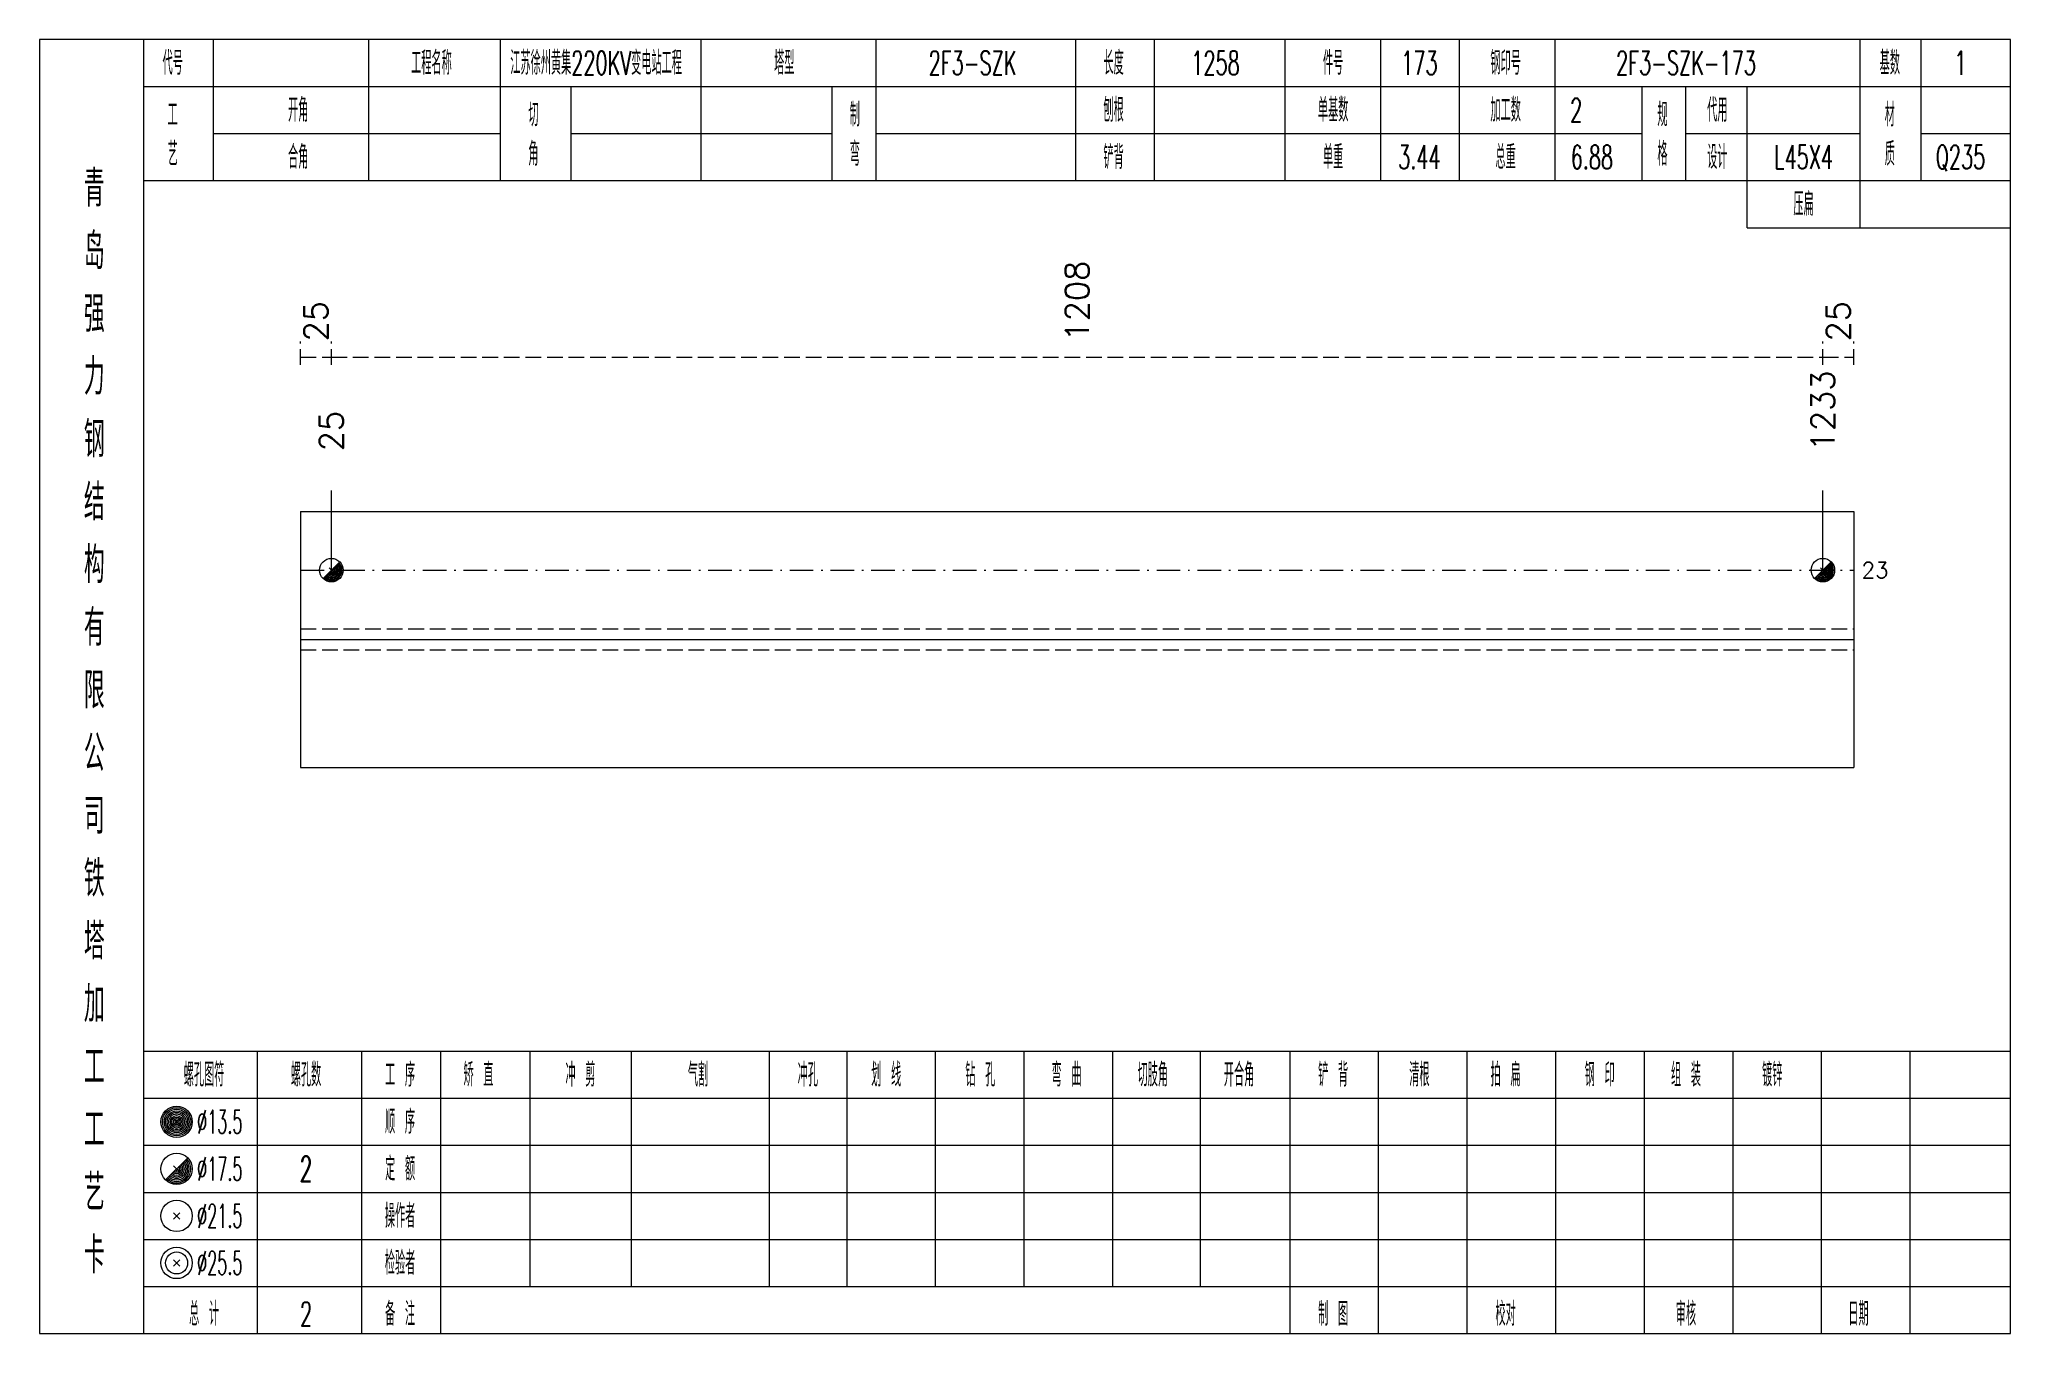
# Model space of a CAD drawing. Extents: x 0 to 4623, y -1159 to 4890.
# Drawn here: x 3736.8 to 3988.2, y 4050 to 4215 of the extents above; entities that cross this region are included whole.
import ezdxf
from ezdxf.enums import TextEntityAlignment as Align

# ---------------------------------------------------------------- set-up
doc = ezdxf.new("R2010")
doc.units = 0
doc.header["$MEASUREMENT"] = 0
doc.linetypes.add('一点画线', pattern=[5.2, 3, -1, 0.2, -1])
doc.linetypes.add('虚线', pattern=[2.75, 2, -0.75])
doc.layers.get('0').update_dxf_attribs({"linetype": 'CONTINUOUS', "lineweight": 25})
for name, color, linetype, lineweight in [('1', 7, 'CONTINUOUS', 25), ('4', 7, 'CONTINUOUS', 25), ('5', 7, 'CONTINUOUS', 25)]:
    doc.layers.add(name, color=color, linetype=linetype, lineweight=lineweight)
doc.styles.get("Standard").update_dxf_attribs({"font": 'simplex.shx', "width": 0.7, "height": 3, "bigfont": 'gbhzfs.shx'})

msp = doc.modelspace()

# ---------------------------------------------------------------- texts
at = {"color": 8, "linetype": 'Continuous', "lineweight": 9}
for s, p in [('1208', (3869.15, 4176.5)), ('25', (3772.068, 4176.5)), ('25', (3966.232, 4176.5))]:
    msp.add_text(s, height=3, rotation=90, dxfattribs=at).set_placement(p, align=Align.MIDDLE_LEFT)
at = {"color": 7, "linetype": 'Continuous', "lineweight": 13}
for s, p in [('1233', (3964.263, 4162.5)), ('25', (3774.037, 4162.5))]:
    msp.add_text(s, height=3, rotation=90, dxfattribs=at).set_placement(p, align=Align.MIDDLE_LEFT)
msp.add_text('23', height=2, dxfattribs=at).set_placement((3969.2, 4147.333), align=Align.MIDDLE_LEFT)
at = {"layer": '4', "color": 1, "linetype": 'Continuous', "lineweight": 13}
for s, height, width, p in [('代号', 3, 0.6, (3753.8, 4212)), ('工程名称', 3, 0.6, (3786.8, 4212)), ('江苏徐州黄集220KV变电站工程', 3, 0.6, (3807.8, 4212)), ('塔型', 3, 0.6, (3831.8, 4212)), ('2F3-SZK', 3, 0.6, (3855.8, 4212)), ('长度', 3, 0.6, (3873.8, 4212)), ('1258', 3, 0.6, (3886.8, 4212)), ('件号', 3, 0.6, (3901.8, 4212)), ('173', 3, 0.6, (3912.8, 4212)), ('钢印号', 3, 0.6, (3923.8, 4212)), ('2F3-SZK-173', 3, 0.6, (3946.8, 4212)), ('基数', 3, 0.6, (3972.8, 4212)), ('1', 3, 0.6, (3981.8, 4212)), ('工', 3, 0.6, (3753.8, 4205.4)), ('开角', 3, 0.6, (3769.8, 4206)), ('切', 3, 0.6, (3799.8, 4205.4)), ('制', 3, 0.6, (3840.8, 4205.4)), ('刨根', 3, 0.6, (3873.8, 4206)), ('单基数', 3, 0.6, (3901.8, 4206)), ('加工数', 3, 0.6, (3923.8, 4206)), ('2', 3, 0.6, (3932.8, 4206)), ('规', 3, 0.6, (3943.8, 4205.4)), ('代用', 3, 0.6, (3950.8, 4206)), ('材', 3, 0.6, (3972.8, 4205.4)), ('艺', 3, 0.6, (3753.8, 4200.4)), ('合角', 3, 0.6, (3769.8, 4200)), ('角', 3, 0.6, (3799.8, 4200.4)), ('弯', 3, 0.6, (3840.8, 4200.4)), ('铲背', 3, 0.6, (3873.8, 4200)), ('单重', 3, 0.6, (3901.8, 4200)), ('3.44', 3, 0.6, (3912.8, 4200)), ('总重', 3, 0.6, (3923.8, 4200)), ('6.88', 3, 0.6, (3934.8, 4200)), ('格', 3, 0.6, (3943.8, 4200.4)), ('设计', 3, 0.6, (3950.8, 4200)), ('L45X4', 3, 0.6, (3961.8, 4200)), ('质', 3, 0.6, (3972.8, 4200.4)), ('Q235', 3, 0.6, (3981.8, 4200)), ('青', 4.6, 0.8, (3743.8, 4196)), ('压扁', 3, 0.6, (3961.8, 4194)), ('岛', 4.6, 0.8, (3743.8, 4188)), ('强', 4.6, 0.8, (3743.8, 4180)), ('力', 4.6, 0.8, (3743.8, 4172)), ('钢', 4.6, 0.8, (3743.8, 4164)), ('结', 4.6, 0.8, (3743.8, 4156)), ('构', 4.6, 0.8, (3743.8, 4148)), ('有', 4.6, 0.8, (3743.8, 4140)), ('限', 4.6, 0.8, (3743.8, 4132)), ('公', 4.6, 0.8, (3743.8, 4124)), ('司', 4.6, 0.8, (3743.8, 4116)), ('铁', 4.6, 0.8, (3743.8, 4108)), ('塔', 4.6, 0.8, (3743.8, 4100)), ('加', 4.6, 0.8, (3743.8, 4092)), ('工', 4.6, 0.8, (3743.8, 4084)), ('螺孔图符', 3, 0.6, (3757.8, 4083)), ('螺孔数', 3, 0.6, (3770.8, 4083)), ('工 序', 3, 0.6, (3782.8, 4083)), ('矫 直', 3, 0.6, (3792.8, 4083)), ('冲 剪', 3, 0.6, (3805.8, 4083)), ('气割', 3, 0.6, (3820.8, 4083)), ('冲孔', 3, 0.6, (3834.8, 4083)), ('划 线', 3, 0.6, (3844.8, 4083)), ('钻 孔', 3, 0.6, (3856.8, 4083)), ('弯 曲', 3, 0.6, (3867.8, 4083)), ('切肢角', 3, 0.6, (3878.8, 4083)), ('开合角', 3, 0.6, (3889.8, 4083)), ('铲 背', 3, 0.6, (3901.8, 4083)), ('清根', 3, 0.6, (3912.8, 4083)), ('拍 扁', 3, 0.6, (3923.8, 4083)), ('钢 印', 3, 0.6, (3935.8, 4083)), ('组 装', 3, 0.6, (3946.8, 4083)), ('镀锌', 3, 0.6, (3957.8, 4083)), ('工', 4.6, 0.8, (3743.8, 4076)), ('%%C13.5', 3, 0.5, (3759.8, 4077)), ('顺 序', 3, 0.6, (3782.8, 4077)), ('定 额', 3, 0.6, (3782.8, 4071)), ('艺', 4.6, 0.8, (3743.8, 4068)), ('%%C17.5', 3, 0.5, (3759.8, 4071)), ('2', 3.2, 0.6, (3770.8, 4071)), ('%%C21.5', 3, 0.5, (3759.8, 4065)), ('操作者', 3, 0.6, (3782.8, 4065)), ('卡', 4.6, 0.8, (3743.8, 4060)), ('%%C25.5', 3, 0.5, (3759.8, 4059)), ('检验者', 3, 0.6, (3782.8, 4059)), ('总 计', 3, 0.6, (3757.8, 4052.5)), ('2', 3, 0.6, (3770.8, 4052.5)), ('备 注', 3, 0.6, (3782.8, 4052.5)), ('制 图', 3, 0.6, (3901.8, 4052.5)), ('校对', 3, 0.6, (3923.8, 4052.5)), ('审核', 3, 0.6, (3946.8, 4052.5)), ('日期', 3, 0.6, (3968.8, 4052.5))]:
    msp.add_text(s, height=height, dxfattribs=dict(at, width=width)).set_placement(p, align=Align.MIDDLE_CENTER)

# ---------------------------------------------------------------- blocks, each defined once
blk = doc.blocks.new('孔17.5')
at = {"layer": '5', "color": 7, "linetype": 'Continuous', "lineweight": 13}
for p, q in [((-0.707, -0.707), (0.707, 0.707)), ((-0.2, 0.2), (0.2, -0.2))]:
    blk.add_line(p, q, dxfattribs=at)
blk.add_circle((0, 0), 1, dxfattribs=at)
for radius in [0.9, 0.8, 0.7, 0.6, 0.5, 0.4, 0.3, 0.2, 0.1]:
    blk.add_arc((0, 0), radius, 225, 45, dxfattribs=at)

# ---------------------------------------------------------------- linework, layer by layer
at = {"color": 8, "linetype": '虚线', "lineweight": 9}
for p, q in [((3770.1, 4173.5), (3770.1, 4176.5)), ((3774.037, 4173.5), (3774.037, 4176.5)), ((3774.037, 4173.5), (3774.037, 4176.5)), ((3964.263, 4173.5), (3964.263, 4176.5)), ((3964.263, 4173.5), (3964.263, 4176.5)), ((3968.2, 4173.5), (3968.2, 4176.5)), ((3770.1, 4174.5), (3774.037, 4174.5)), ((3774.037, 4174.5), (3964.263, 4174.5)), ((3964.263, 4174.5), (3968.2, 4174.5))]:
    msp.add_line(p, q, dxfattribs=at)
at = {"color": 7, "linetype": 'Continuous', "lineweight": 13}
for p, q in [((3774.037, 4147.333), (3774.037, 4157.5)), ((3964.263, 4147.333), (3964.263, 4157.5))]:
    msp.add_line(p, q, dxfattribs=at)
at = {"color": 7, "linetype": 'Continuous', "lineweight": 18}
for p, q in [((3770.1, 4154.833), (3770.1, 4122.167)), ((3770.1, 4154.833), (3968.2, 4154.833)), ((3968.2, 4154.833), (3968.2, 4122.167)), ((3770.1, 4138.5), (3968.2, 4138.5))]:
    msp.add_line(p, q, dxfattribs=at)
at = {"color": 3, "linetype": '一点画线', "lineweight": 13}
msp.add_line((3770.1, 4147.333), (3968.2, 4147.333), dxfattribs=at)
at = {"color": 1, "linetype": '虚线', "lineweight": 18}
for p, q in [((3770.1, 4139.833), (3968.2, 4139.833)), ((3770.1, 4137.167), (3968.2, 4137.167))]:
    msp.add_line(p, q, dxfattribs=at)
at = {"layer": '1', "color": 7, "linetype": 'Continuous', "lineweight": 18}
msp.add_line((3770.1, 4122.167), (3968.2, 4122.167), dxfattribs=at)
at = {"layer": '4', "color": 1, "linetype": 'Continuous', "lineweight": 18}
for p, q in [((3750.1, 4050), (3750.1, 4215)), ((3759, 4197), (3759, 4215)), ((3778.8, 4197), (3778.8, 4215)), ((3795.6, 4197), (3795.6, 4215)), ((3821.2, 4197), (3821.2, 4215)), ((3843.5, 4197), (3843.5, 4215)), ((3869, 4197), (3869, 4215)), ((3879, 4197), (3879, 4215)), ((3895.7, 4197), (3895.7, 4215)), ((3907.9, 4197), (3907.9, 4215)), ((3917.9, 4197), (3917.9, 4215)), ((3930.1, 4197), (3930.1, 4215)), ((3969, 4191), (3969, 4215)), ((3976.8, 4197), (3976.8, 4215)), ((3750.1, 4209), (3988.2, 4209)), ((3804.6, 4197), (3804.6, 4209)), ((3837.9, 4197), (3837.9, 4209)), ((3941.2, 4197), (3941.2, 4209)), ((3946.8, 4197), (3946.8, 4209)), ((3954.6, 4191), (3954.6, 4209)), ((3759, 4203), (3795.6, 4203)), ((3804.6, 4203), (3837.9, 4203)), ((3843.5, 4203), (3941.2, 4203)), ((3946.8, 4203), (3969, 4203)), ((3976.8, 4203), (3988.2, 4203)), ((3750.1, 4197), (3988.2, 4197)), ((3954.6, 4191), (3988.2, 4191)), ((3750.1, 4086), (3988.2, 4086)), ((3764.6, 4050), (3764.6, 4086)), ((3777.9, 4050), (3777.9, 4086)), ((3788, 4050), (3788, 4086)), ((3799.4, 4056), (3799.4, 4086)), ((3812.3, 4056), (3812.3, 4086)), ((3829.9, 4056), (3829.9, 4086)), ((3839.8, 4056), (3839.8, 4086)), ((3851.1, 4056), (3851.1, 4086)), ((3862.4, 4056), (3862.4, 4086)), ((3873.7, 4056), (3873.7, 4086)), ((3884.9, 4056), (3884.9, 4086)), ((3896.3, 4056), (3896.3, 4086)), ((3907.6, 4056), (3907.6, 4086)), ((3918.9, 4056), (3918.9, 4086)), ((3930.2, 4056), (3930.2, 4086)), ((3941.5, 4056), (3941.5, 4086)), ((3952.8, 4056), (3952.8, 4086)), ((3964.1, 4056), (3964.1, 4086)), ((3975.4, 4056), (3975.4, 4086)), ((3750.1, 4080), (3988.2, 4080)), ((3750.1, 4074), (3988.2, 4074)), ((3750.1, 4068), (3988.2, 4068)), ((3750.1, 4062), (3988.2, 4062)), ((3750.1, 4056), (3988.2, 4056)), ((3896.3, 4050), (3896.3, 4056)), ((3907.6, 4050), (3907.6, 4056)), ((3918.9, 4050), (3918.9, 4056)), ((3930.2, 4050), (3930.2, 4056)), ((3941.5, 4050), (3941.5, 4056)), ((3952.8, 4050), (3952.8, 4056)), ((3964.1, 4050), (3964.1, 4056)), ((3975.4, 4050), (3975.4, 4056))]:
    msp.add_line(p, q, dxfattribs=at)
at = {"layer": '4', "color": 7, "linetype": 'Continuous', "lineweight": 13}
for p, q in [((3754.1, 4076.8), (3754.5, 4077.2)), ((3754.5, 4076.8), (3754.1, 4077.2)), ((3752.886, 4069.586), (3755.714, 4072.414)), ((3753.9, 4071.4), (3754.7, 4070.6)), ((3753.9, 4064.6), (3754.7, 4065.4)), ((3753.9, 4065.4), (3754.7, 4064.6)), ((3753.9, 4058.6), (3754.7, 4059.4)), ((3753.9, 4059.4), (3754.7, 4058.6))]:
    msp.add_line(p, q, dxfattribs=at)
at = {"layer": '4', "color": 1, "linetype": 'Continuous', "lineweight": 18}
msp.add_lwpolyline([(3736.8, 4215), (3736.8, 4050), (3988.2, 4050), (3988.2, 4215)], close=True, dxfattribs=at)
at = {"layer": '4', "color": 7, "linetype": 'Continuous', "lineweight": 13}
for centre, radius in [((3754.3, 4077), 2), ((3754.3, 4077), 1.8), ((3754.3, 4077), 1.6), ((3754.3, 4077), 1.4), ((3754.3, 4077), 1.2), ((3754.3, 4077), 1), ((3754.3, 4077), 0.8), ((3754.3, 4077), 0.6), ((3754.3, 4077), 0.4), ((3754.3, 4077), 0.2), ((3754.3, 4071), 2), ((3754.3, 4065), 2), ((3754.3, 4059), 2), ((3754.3, 4059), 1.4)]:
    msp.add_circle(centre, radius, dxfattribs=at)
for radius in [1.8, 1.6, 1.4, 1.2, 1, 0.8, 0.6, 0.4, 0.2]:
    msp.add_arc((3754.3, 4071), radius, 225, 45, dxfattribs=at)

# ---------------------------------------------------------------- block references
at = {"color": 7, "linetype": 'Continuous', "lineweight": 13, "xscale": 1.5, "yscale": 1.5, "zscale": 1.5}
for p in [(3774.037, 4147.333), (3964.263, 4147.333)]:
    msp.add_blockref('孔17.5', p, dxfattribs=at)

msp.set_redraw_order([(e.dxf.handle, doc.entitydb.next_handle()) for e in msp.query("TEXT MTEXT ATTDEF DIMENSION ARC_DIMENSION")])  # texts and dimensions are drawn at this point

doc.saveas('drawing.dxf')
